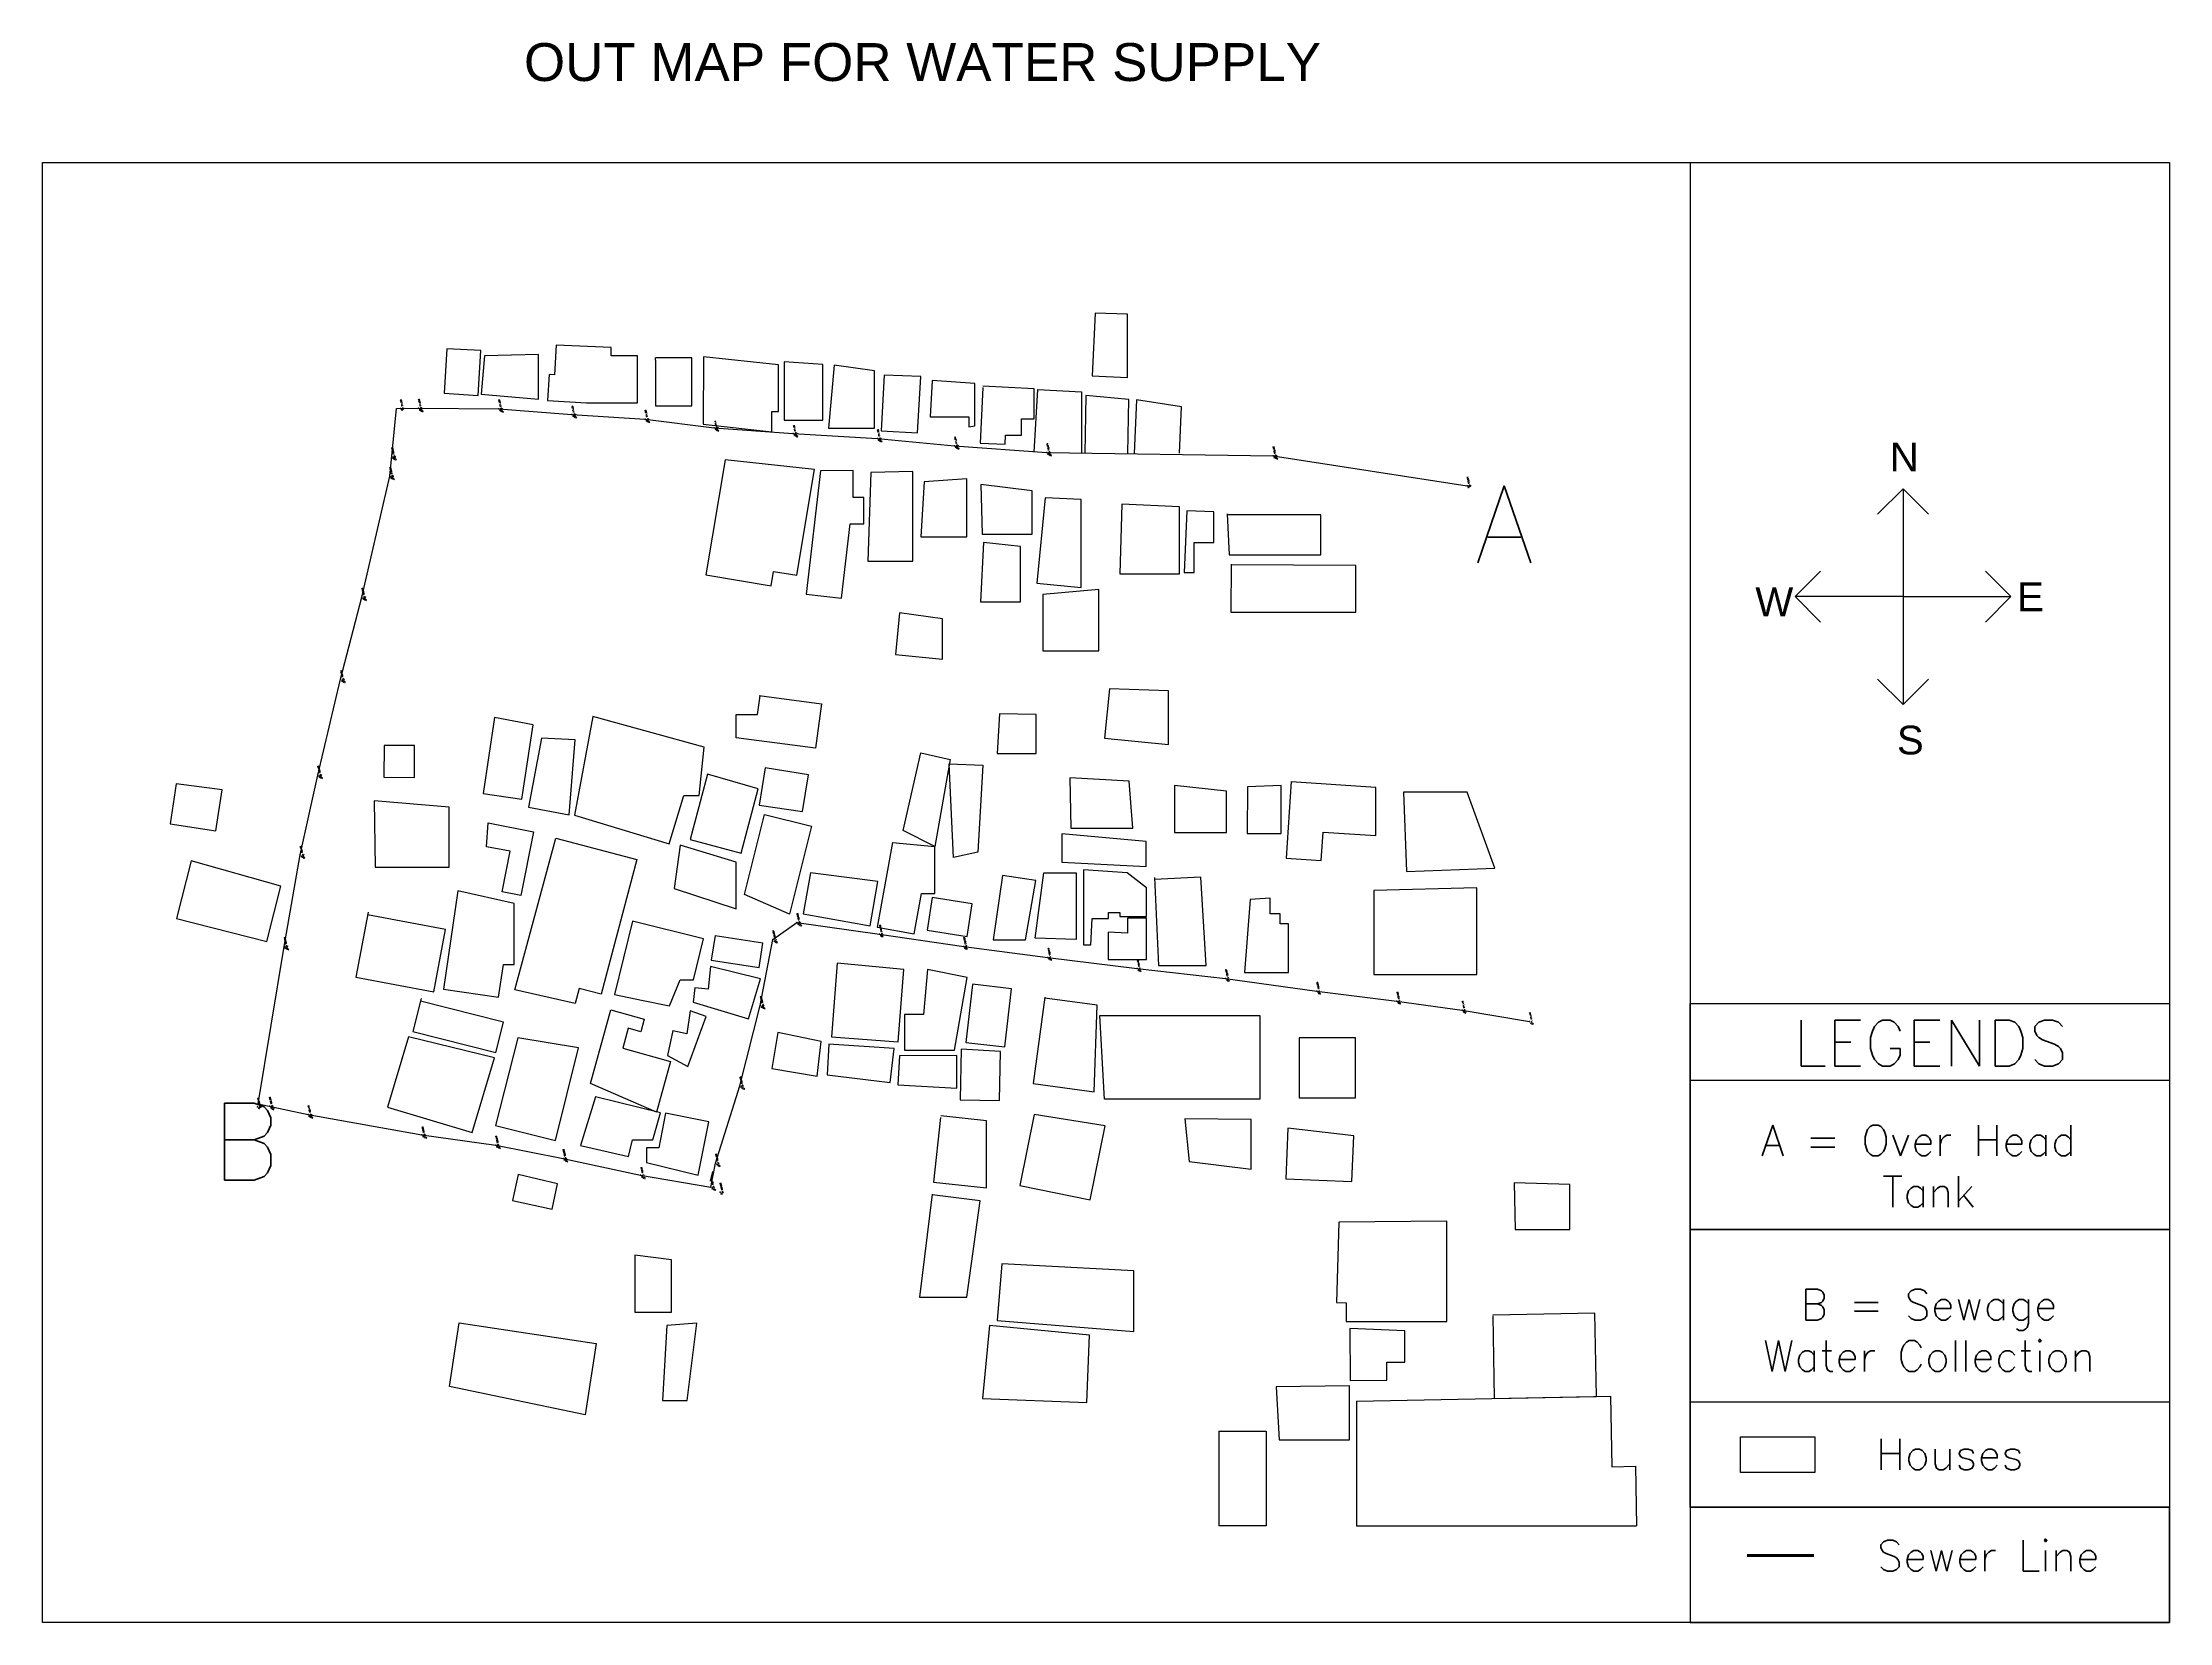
# Model space of a CAD drawing. Header units: millimetres. Extents: x 3197 to 59319, y 691 to 32741.
# Drawn here: x 18121 to 45771, y 12201 to 32741 of the extents above; entities that cross this region are included whole.
import ezdxf
from ezdxf.enums import TextEntityAlignment as Align

# ---------------------------------------------------------------- set-up
doc = ezdxf.new("R2010")
doc.units = ezdxf.units.MM
for name, color, linetype in [('Chainage_TXT', 7, 'Continuous'), ('Points', 7, 'Continuous'), ('Points-ELV', 6, 'Continuous'), ('Points-NUM', 4, 'Continuous'), ('Points-TXT', 3, 'Continuous')]:
    doc.layers.add(name, color=color, linetype=linetype)
doc.styles.add('romans', font='romans.shx')
doc.styles.get("Standard").update_dxf_attribs({"font": 'arial.ttf'})

# ---------------------------------------------------------------- blocks, each defined once
blk = doc.blocks.new('POINTS')
at = {"layer": 'Points'}
blk.add_line((0, 0), (0, 0), dxfattribs=at)
blk.add_point((0, 0), dxfattribs=at)
at = {"layer": 'Points-ELV', "style": 'romans'}
blk.add_attdef('ELEV', text='', height=1, rotation=45, dxfattribs=at).set_placement((0, 0), align=Align.BOTTOM_LEFT)
at = {"layer": 'Points-NUM', "style": 'romans'}
blk.add_attdef('PTNUM', text='', height=1, dxfattribs=at).set_placement((0, 0), align=Align.BOTTOM_RIGHT)
at = {"layer": 'Points-TXT', "style": 'romans'}
blk.add_attdef('DESC', text='', height=1, dxfattribs=at).set_placement((0, 0), align=Align.BOTTOM_RIGHT)

msp = doc.modelspace()

# ---------------------------------------------------------------- linework, layer by layer
at = {"color": 0}
for p, q in [((41976, 26610), (42307, 26941)), ((42307, 26941), (42307, 24135)), ((42638, 26610), (42307, 26941)), ((41235, 25868), (40904, 25538)), ((43379, 25868), (43710, 25538)), ((42307, 25538), (40904, 25538)), ((41235, 25207), (40904, 25538)), ((42307, 25538), (43710, 25538)), ((43379, 25207), (43710, 25538)), ((41976, 24465), (42307, 24135)), ((42638, 24465), (42307, 24135))]:
    msp.add_line(p, q, dxfattribs=at)
for p, q in [((39540, 13701), (39540, 12201)), ((45771, 12201), (45771, 13701)), ((39540, 12201), (45771, 12201))]:
    msp.add_line(p, q)
at = {"color": 143, "true_color": 0x7aafdf}
msp.add_line((40279, 13083), (41148, 13083), dxfattribs=at)
at = {"color": 177, "true_color": 0x293189}
for p, q in [((40279, 13073), (41148, 13073)), ((40279, 13063), (41148, 13063))]:
    msp.add_line(p, q, dxfattribs=at)
at = {"color": 143, "true_color": 0x7aafdf}
for points in [[(20922, 18944), (21260, 20991), (21470, 22180), (21699, 23218), (21995, 24463), (22272, 25532), (22635, 27104), (22724, 27985)], [(22724, 27985), (23009, 27986), (24051, 27979), (25002, 27905), (25953, 27846), (26852, 27733), (27880, 27659), (28974, 27594), (29977, 27500), (31177, 27411), (34119, 27370), (36639, 26980)], [(20922, 18944), (21572, 18803), (23052, 18541), (24012, 18408), (24887, 18234), (25895, 18015), (26810, 17862), (26869, 18173), (27187, 19177), (27452, 20224), (27615, 21080), (27928, 21301), (29002, 21151), (30096, 20990), (31190, 20848), (32352, 20701), (33501, 20573), (34687, 20407), (35728, 20279), (36576, 20162), (37452, 20014)]]:
    msp.add_lwpolyline(points, dxfattribs=at)
at = {"layer": 'Chainage_TXT'}
for p, q in [((39540, 31182), (39540, 12201)), ((31805, 29222), (31768, 28407)), ((32225, 29212), (31805, 29222)), ((32225, 28386), (32225, 29212)), ((23378, 28758), (23340, 28182)), ((23820, 28738), (23378, 28758)), ((24799, 28806), (24774, 28421)), ((25513, 28778), (24799, 28806)), ((25513, 28668), (25513, 28778)), ((23782, 28153), (23820, 28738)), ((23867, 28670), (23823, 28172)), ((24568, 28685), (23867, 28670)), ((24568, 28105), (24568, 28685)), ((25853, 28668), (25513, 28668)), ((25853, 28056), (25853, 28668)), ((26561, 28642), (26089, 28642)), ((26089, 28614), (26089, 28642)), ((26089, 28614), (26089, 28020)), ((26561, 28020), (26561, 28642)), ((26713, 28655), (26708, 27781)), ((27687, 28551), (26713, 28655)), ((27687, 27943), (27687, 28551)), ((27763, 28590), (27763, 27833)), ((28263, 28554), (27763, 28590)), ((28263, 27833), (28263, 28554)), ((28410, 28548), (28337, 27730)), ((28936, 28475), (28410, 28548)), ((24705, 28426), (24683, 28088)), ((24774, 28421), (24705, 28426)), ((28936, 27730), (28936, 28475)), ((29063, 28417), (29022, 27693)), ((29538, 28398), (29063, 28417)), ((29497, 27666), (29538, 28398)), ((29684, 28348), (29661, 27877)), ((30240, 28310), (29684, 28348)), ((30240, 27759), (30240, 28310)), ((30343, 28258), (30309, 27535)), ((31011, 28241), (30344, 28273)), ((31011, 27851), (31011, 28241)), ((31012, 27416), (31058, 28231)), ((31058, 28231), (31627, 28199)), ((31768, 28407), (32225, 28386)), ((23340, 28182), (23782, 28153)), ((23823, 28172), (24568, 28105)), ((24683, 28088), (25192, 28056)), ((25192, 28056), (25649, 28056)), ((25649, 28056), (25853, 28056)), ((26089, 28020), (26561, 28020)), ((27600, 27682), (27600, 27943)), ((27600, 27943), (27687, 27943)), ((31627, 28199), (31627, 27399)), ((31685, 28151), (31670, 27398)), ((32244, 28100), (31685, 28151)), ((32231, 27397), (32244, 28100)), ((32343, 28098), (32311, 27398)), ((32928, 28007), (32343, 28098)), ((32901, 27402), (32928, 28007)), ((26708, 27781), (27600, 27682)), ((27763, 27833), (28263, 27833)), ((28337, 27730), (28936, 27730)), ((29022, 27693), (29497, 27666)), ((29661, 27877), (30162, 27877)), ((30162, 27877), (30162, 27744)), ((30162, 27744), (30240, 27759)), ((30847, 27638), (30847, 27851)), ((30847, 27851), (31011, 27851)), ((30309, 27535), (30633, 27519)), ((30633, 27519), (30638, 27638)), ((30638, 27638), (30847, 27638)), ((26996, 27314), (26745, 25821)), ((28158, 27191), (26996, 27314)), ((27927, 25815), (28158, 27191)), ((28236, 27174), (28047, 25571)), ((28658, 27178), (28236, 27174)), ((28658, 26828), (28658, 27178)), ((28887, 27151), (28848, 26000)), ((29435, 27166), (28887, 27151)), ((29435, 26000), (29435, 27166)), ((28796, 26828), (28658, 26828)), ((28796, 26486), (28796, 26828)), ((29582, 27029), (29538, 26317)), ((30137, 27067), (29582, 27029)), ((30137, 26317), (30137, 27067)), ((30320, 26995), (30336, 26351)), ((30984, 26912), (30320, 26995)), ((30984, 26351), (30984, 26912)), ((31155, 26821), (31048, 25711)), ((31623, 26801), (31155, 26821)), ((31623, 25656), (31623, 26801)), ((32150, 26741), (32125, 25835)), ((32902, 26704), (32150, 26741)), ((32902, 25835), (32902, 26704)), ((32996, 26655), (32961, 25853)), ((33347, 26640), (32996, 26655)), ((33347, 26243), (33347, 26640)), ((33520, 26614), (33545, 26083)), ((34739, 26602), (33521, 26602)), ((34739, 26083), (34739, 26602)), ((28507, 25517), (28622, 26486)), ((28622, 26486), (28796, 26486)), ((29538, 26317), (30137, 26317)), ((30336, 26351), (30984, 26351)), ((28848, 26000), (29435, 26000)), ((30355, 26240), (30316, 25470)), ((30834, 26189), (30355, 26240)), ((30834, 25470), (30834, 26189)), ((33094, 25853), (33094, 26243)), ((33094, 26243), (33347, 26243)), ((33545, 26083), (34739, 26083)), ((26745, 25821), (27592, 25679)), ((27592, 25679), (27623, 25866)), ((27623, 25866), (27927, 25815)), ((32125, 25835), (32902, 25835)), ((32961, 25853), (33094, 25853)), ((33572, 25961), (33568, 25337)), ((35192, 25942), (33572, 25952)), ((35192, 25337), (35192, 25942)), ((28047, 25571), (28507, 25517)), ((30316, 25470), (30834, 25470)), ((31048, 25711), (31623, 25656)), ((31853, 25629), (31125, 25565)), ((31125, 25565), (31125, 24833)), ((31853, 24833), (31853, 25629)), ((29260, 25325), (29208, 24785)), ((29822, 25249), (29260, 25325)), ((29822, 24726), (29822, 25249)), ((33568, 25337), (35192, 25337)), ((29208, 24785), (29822, 24726)), ((31125, 24833), (31853, 24833)), ((31990, 24339), (31925, 23698)), ((32760, 24313), (31990, 24339)), ((27417, 24007), (27449, 24250)), ((27439, 24252), (28247, 24145)), ((28247, 24145), (28171, 23567)), ((32760, 23614), (32760, 24313)), ((23998, 23965), (23850, 22979)), ((24498, 23871), (23998, 23965)), ((24353, 22903), (24498, 23871)), ((25275, 23979), (25038, 22698)), ((26720, 23580), (25275, 23979)), ((27136, 23703), (27136, 24007)), ((27136, 24007), (27417, 24007)), ((30562, 24013), (30532, 23499)), ((31038, 24004), (30562, 24013)), ((31038, 23499), (31038, 24004)), ((22562, 23602), (22559, 23190)), ((22956, 23602), (22562, 23602)), ((22956, 23187), (22956, 23602)), ((24609, 23698), (24436, 22802)), ((25043, 23674), (24609, 23698)), ((24967, 22700), (25043, 23674)), ((26656, 22950), (26720, 23580)), ((28171, 23567), (27136, 23703)), ((29309, 22499), (29538, 23505)), ((29538, 23505), (29919, 23419)), ((31925, 23698), (32760, 23614)), ((26764, 23230), (26539, 22378)), ((27426, 23041), (26764, 23230)), ((27514, 23314), (27436, 22828)), ((28079, 23222), (27514, 23314)), ((29919, 23419), (29719, 22287)), ((29909, 23366), (30346, 23346)), ((29963, 22145), (29909, 23366)), ((30346, 23346), (30278, 22214)), ((30532, 23499), (31038, 23499)), ((19859, 23103), (19778, 22583)), ((20454, 23025), (19859, 23103)), ((20372, 22491), (20454, 23025)), ((22559, 23190), (22956, 23187)), ((23850, 22979), (24353, 22903)), ((26266, 22323), (26457, 22950)), ((26457, 22950), (26656, 22950)), ((27204, 22202), (27426, 23041)), ((28001, 22742), (28079, 23222)), ((31476, 23181), (31487, 22529)), ((32246, 23140), (31476, 23181)), ((32295, 22529), (32246, 23140)), ((32837, 23081), (32837, 22470)), ((33514, 23010), (32837, 23081)), ((33514, 22470), (33514, 23010)), ((33787, 23064), (33781, 22458)), ((34221, 23081), (33787, 23064)), ((34221, 22458), (34221, 23081)), ((34355, 23134), (34290, 22138)), ((35453, 23058), (34354, 23129)), ((35453, 22431), (35453, 23058)), ((35813, 22995), (35854, 21962)), ((36642, 22995), (35813, 22995)), ((37000, 22007), (36642, 22995)), ((22432, 22881), (22446, 22022)), ((23406, 22802), (22432, 22881)), ((23406, 22022), (23406, 22802)), ((24436, 22802), (24967, 22700)), ((25038, 22698), (26266, 22323)), ((27248, 21666), (27508, 22707)), ((27436, 22828), (28001, 22742)), ((27508, 22707), (28119, 22554)), ((19778, 22583), (20372, 22491)), ((23894, 22286), (23914, 22595)), ((23914, 22595), (24502, 22480)), ((24502, 22480), (24340, 21651)), ((24532, 21434), (24792, 22398)), ((24792, 22398), (25847, 22119)), ((28119, 22554), (27833, 21410)), ((29719, 22287), (29309, 22499)), ((31370, 22452), (31370, 22085)), ((32467, 22354), (31370, 22452)), ((31487, 22529), (32295, 22529)), ((32837, 22470), (33514, 22470)), ((33781, 22458), (34221, 22458)), ((34745, 22108), (34769, 22475)), ((34769, 22475), (35453, 22431)), ((24201, 22227), (23894, 22286)), ((24097, 21698), (24201, 22227)), ((26412, 22305), (26333, 21745)), ((27138, 22084), (26412, 22305)), ((26539, 22378), (27204, 22202)), ((29170, 22343), (28973, 21241)), ((29170, 22343), (29719, 22287)), ((29719, 21680), (29719, 22287)), ((30278, 22214), (29963, 22145)), ((32467, 22028), (32467, 22354)), ((34290, 22138), (34745, 22108)), ((20052, 22102), (19861, 21354)), ((21220, 21772), (20052, 22102)), ((22446, 22022), (23406, 22022)), ((25847, 22119), (25384, 20368)), ((27138, 21477), (27138, 22084)), ((28106, 21946), (28010, 21414)), ((28981, 21836), (28106, 21946)), ((30601, 21912), (30480, 21076)), ((31035, 21848), (30600, 21910)), ((30898, 21076), (31035, 21848)), ((31027, 21099), (31136, 21946)), ((31136, 21946), (31557, 21946)), ((31370, 22085), (32467, 22028)), ((31557, 21946), (31557, 21078)), ((32220, 21948), (31654, 21984)), ((31654, 21984), (31654, 21009)), ((32474, 21753), (32220, 21948)), ((33177, 21889), (32577, 21862)), ((32577, 21884), (32627, 20740)), ((33248, 20740), (33177, 21889)), ((35854, 21962), (37000, 22007)), ((21037, 21054), (21220, 21772)), ((23520, 21714), (23334, 20433)), ((24251, 21550), (23520, 21714)), ((24340, 21651), (24097, 21698)), ((26333, 21745), (27138, 21477)), ((27833, 21410), (27248, 21666)), ((28878, 21258), (28981, 21836)), ((29452, 21155), (29546, 21680)), ((29546, 21680), (29719, 21680)), ((29687, 21624), (29621, 21201)), ((30207, 21544), (29687, 21624)), ((32474, 21380), (32474, 21753)), ((33820, 21602), (33745, 20653)), ((34078, 21617), (33820, 21602)), ((34078, 21415), (34078, 21617)), ((36766, 21750), (35429, 21717)), ((35429, 21717), (35429, 20623)), ((36766, 20623), (36766, 21750)), ((19861, 21354), (21037, 21054)), ((22352, 21434), (22193, 20591)), ((23361, 21210), (22346, 21402)), ((24251, 20756), (24251, 21550)), ((24260, 20425), (24532, 21434)), ((25791, 21317), (25558, 20367)), ((26715, 21090), (25791, 21317)), ((28010, 21414), (28878, 21258)), ((30141, 21120), (30207, 21544)), ((31749, 21009), (31768, 21354)), ((31768, 21354), (31979, 21354)), ((31979, 21354), (31979, 21432)), ((31979, 21432), (32126, 21432)), ((32126, 21432), (32126, 21380)), ((32126, 21380), (32474, 21380)), ((32474, 21356), (32227, 21356)), ((32227, 21356), (32227, 21163)), ((32474, 20820), (32474, 21356)), ((34209, 21415), (34078, 21415)), ((34209, 21284), (34209, 21415)), ((23208, 20399), (23361, 21210)), ((26584, 20556), (26715, 21090)), ((26864, 21131), (26815, 20811)), ((27486, 21033), (26863, 21128)), ((27437, 20716), (27486, 21033)), ((28973, 21241), (29452, 21155)), ((29621, 21201), (30141, 21120)), ((30480, 21076), (30898, 21076)), ((31557, 21078), (31027, 21099)), ((31973, 21176), (31976, 20820)), ((32227, 21163), (31973, 21176)), ((34320, 21284), (34209, 21284)), ((34320, 20653), (34320, 21284)), ((24050, 20329), (24112, 20756)), ((24112, 20756), (24251, 20756)), ((26815, 20811), (27437, 20716)), ((28452, 20774), (28377, 19816)), ((29318, 20688), (28452, 20774)), ((31654, 21009), (31749, 21009)), ((31976, 20820), (32474, 20820)), ((32627, 20740), (33248, 20740)), ((22193, 20591), (23208, 20399)), ((26270, 20219), (26411, 20556)), ((26411, 20556), (26584, 20556)), ((26806, 20728), (26774, 20433)), ((27455, 20567), (26806, 20728)), ((27297, 20047), (27455, 20567)), ((29245, 19748), (29318, 20688)), ((29627, 20688), (29573, 20105)), ((30142, 20587), (29627, 20688)), ((29977, 19641), (30142, 20587)), ((30210, 20494), (30125, 19741)), ((30717, 20440), (30210, 20498)), ((33745, 20653), (34320, 20653)), ((35429, 20623), (36766, 20623)), ((23041, 20312), (22933, 19882)), ((24112, 20007), (23032, 20278)), ((23334, 20433), (24050, 20329)), ((25046, 20247), (24260, 20425)), ((25098, 20444), (25046, 20247)), ((25384, 20368), (25098, 20444)), ((25558, 20367), (25928, 20285)), ((25928, 20285), (26270, 20219)), ((26599, 20452), (26578, 20264)), ((26578, 20264), (27297, 20047)), ((26774, 20433), (26599, 20452)), ((30632, 19683), (30717, 20440)), ((31151, 20332), (30999, 19208)), ((31831, 20227), (31149, 20319)), ((31794, 19101), (31831, 20227)), ((39540, 20250), (45771, 20250)), ((39540, 20250), (45771, 20250)), ((39540, 13701), (39540, 20250)), ((45771, 20250), (45771, 13701)), ((24013, 19612), (24112, 20007)), ((25244, 19207), (25510, 20164)), ((25510, 20164), (25942, 20044)), ((25735, 19926), (25663, 19666)), ((25897, 19881), (25735, 19926)), ((25942, 20044), (25897, 19881)), ((26539, 20154), (26495, 19853)), ((26509, 19428), (26746, 20079)), ((26746, 20079), (26539, 20154)), ((29573, 20105), (29327, 20105)), ((29327, 20105), (29327, 19641)), ((31865, 20094), (33944, 20094)), ((31927, 19006), (31865, 20094)), ((33944, 20094), (33944, 19006)), ((22878, 19814), (22606, 18899)), ((23995, 19542), (22878, 19814)), ((22933, 19882), (24013, 19612)), ((24298, 19801), (24011, 18662)), ((25090, 19671), (24298, 19801)), ((24787, 18466), (25090, 19671)), ((25663, 19666), (26286, 19493)), ((26316, 19899), (26247, 19571)), ((26495, 19853), (26314, 19891)), ((27679, 19869), (27600, 19405)), ((28243, 19755), (27679, 19869)), ((28189, 19305), (28243, 19755)), ((28344, 19718), (28323, 19320)), ((29193, 19663), (28344, 19718)), ((28377, 19816), (29245, 19748)), ((29140, 19223), (29193, 19663)), ((29327, 19641), (29977, 19641)), ((30062, 19654), (30049, 18997)), ((30575, 19626), (30062, 19654)), ((30125, 19741), (30632, 19683)), ((34455, 19803), (34455, 19022)), ((35188, 19803), (34455, 19803)), ((35188, 19022), (35188, 19803)), ((23706, 18571), (23995, 19542)), ((26286, 19493), (26104, 18837)), ((26247, 19571), (26509, 19428)), ((27600, 19405), (28189, 19305)), ((29260, 19568), (29238, 19192)), ((30008, 19572), (29260, 19568)), ((30008, 19148), (30008, 19572)), ((30562, 18987), (30575, 19626)), ((26104, 18837), (25244, 19207)), ((28323, 19320), (29140, 19223)), ((29238, 19192), (30008, 19148)), ((30999, 19208), (31794, 19101)), ((39540, 19250), (45771, 19250)), ((39540, 19250), (45771, 19250)), ((22606, 18899), (23706, 18571)), ((25308, 19035), (25115, 18402)), ((26154, 18825), (25308, 19035)), ((26056, 18477), (26154, 18825)), ((26104, 18837), (26104, 18837)), ((26221, 18822), (26131, 18370)), ((26781, 18710), (26221, 18822)), ((30049, 18997), (30562, 18987)), ((31014, 18807), (30826, 17883)), ((31934, 18656), (31014, 18807)), ((33944, 19006), (31927, 19006)), ((34455, 19022), (35188, 19022)), ((24011, 18662), (24787, 18466)), ((26642, 18016), (26781, 18710)), ((29794, 18764), (29703, 17926)), ((30392, 18724), (29797, 18788)), ((30392, 17851), (30392, 18724)), ((31738, 17697), (31934, 18656)), ((32969, 18747), (33028, 18193)), ((33833, 18740), (32969, 18747)), ((33833, 18094), (33833, 18740)), ((34308, 18628), (34282, 17969)), ((35167, 18529), (34308, 18628)), ((35143, 17934), (35167, 18529)), ((25115, 18402), (25736, 18257)), ((25736, 18257), (25788, 18477)), ((25788, 18477), (26056, 18477)), ((26131, 18370), (25972, 18370)), ((25972, 18370), (25972, 18179)), ((24303, 18023), (24230, 17688)), ((24817, 17902), (24303, 18023)), ((25972, 18179), (26642, 18016)), ((33028, 18193), (33833, 18094)), ((24746, 17576), (24817, 17902)), ((29686, 17769), (29521, 16431)), ((30310, 17683), (29685, 17760)), ((29703, 17926), (30392, 17851)), ((30826, 17883), (31738, 17697)), ((34282, 17969), (35143, 17934)), ((37251, 17916), (37265, 17309)), ((37977, 17896), (37251, 17916)), ((37977, 17309), (37977, 17896)), ((24230, 17688), (24746, 17576)), ((30138, 16431), (30310, 17683)), ((34974, 17404), (34941, 16360)), ((36375, 17416), (34974, 17404)), ((36375, 16114), (36375, 17416)), ((37265, 17309), (37977, 17309)), ((45771, 17308), (39540, 17308)), ((39540, 17308), (45771, 17308)), ((25820, 16976), (25820, 16233)), ((26296, 16915), (25820, 16976)), ((26296, 16233), (26296, 16915)), ((30593, 16865), (30532, 16128)), ((32309, 16774), (30593, 16865)), ((32309, 15982), (32309, 16774)), ((29521, 16431), (30138, 16431)), ((34941, 16360), (35069, 16356)), ((35069, 16356), (35069, 16114)), ((23411, 15267), (23537, 16096)), ((23537, 16096), (25316, 15826)), ((25820, 16233), (26296, 16233)), ((26235, 16062), (26180, 15087)), ((26625, 16092), (26235, 16062)), ((26503, 15087), (26625, 16092)), ((30433, 16060), (30341, 15113)), ((31730, 15938), (30433, 16060)), ((30532, 16128), (32309, 15982)), ((35069, 16114), (36375, 16114)), ((38301, 16222), (36973, 16196)), ((36973, 16189), (36994, 15114)), ((38322, 15140), (38301, 16222)), ((25316, 15826), (25176, 14901)), ((31696, 15059), (31730, 15938)), ((35116, 16021), (35120, 15348)), ((35832, 15992), (35116, 16021)), ((35832, 15585), (35832, 15992)), ((35595, 15351), (35595, 15585)), ((35595, 15585), (35832, 15585)), ((25176, 14901), (23411, 15267)), ((35112, 15278), (34158, 15265)), ((34158, 15265), (34197, 14576)), ((35112, 14576), (35112, 15278)), ((35120, 15348), (35595, 15351)), ((26180, 15087), (26503, 15087)), ((30341, 15113), (31696, 15059)), ((35204, 15079), (38505, 15144)), ((35204, 15079), (35204, 13459)), ((36994, 15114), (38322, 15140)), ((38505, 15144), (38523, 14226)), ((39540, 15068), (45771, 15068)), ((39540, 15068), (45771, 15068)), ((33411, 14690), (33411, 13459)), ((33411, 14690), (34029, 14690)), ((34029, 14690), (34029, 13459)), ((34197, 14576), (35112, 14576)), ((38523, 14226), (38829, 14232)), ((38829, 14232), (38844, 13459)), ((39540, 13701), (45771, 13701)), ((45771, 13701), (39540, 13701)), ((34029, 13459), (33411, 13459)), ((35204, 13459), (38844, 13459))]:
    msp.add_line(p, q, dxfattribs=at)
at = {"layer": 'Chainage_TXT', "color": 177, "true_color": 0x293189}
msp.add_line((26829, 18063), (26799, 17937), dxfattribs=at)
at = {"layer": 'Chainage_TXT', "color": 0}
msp.add_lwpolyline([(18121, 31182), (45771, 31182), (45771, 12201), (18121, 12201)], close=True, dxfattribs=at)
at = {"layer": 'Chainage_TXT'}
msp.add_lwpolyline([(40196, 14613), (41162, 14613), (41162, 14151), (40196, 14151)], close=True, dxfattribs=at)

# ---------------------------------------------------------------- block references
at = {"layer": 'Points', "linetype": 'Continuous'}
ref = msp.add_blockref('POINTS', (22773, 27985, -14), dxfattribs=dict(at, xscale=-68.83159298740166, yscale=68.83159298740163, zscale=68.83159298740163, rotation=329.0980723058464))
ref.add_attrib('PTNUM', '57', dxfattribs={"layer": 'Points-NUM', "height": 17.2, "rotation": 149.0981, "style": 'romans'}).set_placement((22804, 28005, -14), align=Align.BOTTOM_RIGHT)
ref.add_attrib('DESC', 'I4', dxfattribs={"layer": 'Points-TXT', "height": 17.2, "rotation": 149.0981, "style": 'romans'}).set_placement((22791, 27983, -14), align=Align.BOTTOM_RIGHT)
ref.add_attrib('ELEV', '771.251', dxfattribs={"layer": 'Points-ELV', "height": 17.2, "rotation": 104.0981, "style": 'romans'}).set_placement((22814, 28014, -14), align=Align.BOTTOM_LEFT)
ref = msp.add_blockref('POINTS', (23009, 27986, -17), dxfattribs=dict(at, xscale=-68.83159298740166, yscale=68.83159298740163, zscale=68.83159298740163, rotation=329.0980723058464))
ref.add_attrib('PTNUM', '58', dxfattribs={"layer": 'Points-NUM', "height": 17.2, "rotation": 149.0981, "style": 'romans'}).set_placement((23040, 28005, -17), align=Align.BOTTOM_RIGHT)
ref.add_attrib('DESC', 'LS30', dxfattribs={"layer": 'Points-TXT', "height": 17.2, "rotation": 149.0981, "style": 'romans'}).set_placement((23027, 27983, -17), align=Align.BOTTOM_RIGHT)
ref.add_attrib('ELEV', '771.203', dxfattribs={"layer": 'Points-ELV', "height": 17.2, "rotation": 104.0981, "style": 'romans'}).set_placement((23050, 28015, -17), align=Align.BOTTOM_LEFT)
ref = msp.add_blockref('POINTS', (24051, 27979, -10), dxfattribs=dict(at, xscale=-68.83159298740166, yscale=68.83159298740163, zscale=68.83159298740163, rotation=329.0980723058464))
ref.add_attrib('PTNUM', '59', dxfattribs={"layer": 'Points-NUM', "height": 17.2, "rotation": 149.0981, "style": 'romans'}).set_placement((24082, 27999, -10), align=Align.BOTTOM_RIGHT)
ref.add_attrib('DESC', 'LS31', dxfattribs={"layer": 'Points-TXT', "height": 17.2, "rotation": 149.0981, "style": 'romans'}).set_placement((24069, 27977, -10), align=Align.BOTTOM_RIGHT)
ref.add_attrib('ELEV', '771.309', dxfattribs={"layer": 'Points-ELV', "height": 17.2, "rotation": 104.0981, "style": 'romans'}).set_placement((24092, 28009, -10), align=Align.BOTTOM_LEFT)
ref = msp.add_blockref('POINTS', (25002, 27905, -6), dxfattribs=dict(at, xscale=-68.83159298740166, yscale=68.83159298740163, zscale=68.83159298740163, rotation=329.0980723058464))
ref.add_attrib('PTNUM', '60', dxfattribs={"layer": 'Points-NUM', "height": 17.2, "rotation": 149.0981, "style": 'romans'}).set_placement((25034, 27924, -6), align=Align.BOTTOM_RIGHT)
ref.add_attrib('DESC', 'LS32', dxfattribs={"layer": 'Points-TXT', "height": 17.2, "rotation": 149.0981, "style": 'romans'}).set_placement((25021, 27902, -6), align=Align.BOTTOM_RIGHT)
ref.add_attrib('ELEV', '771.361', dxfattribs={"layer": 'Points-ELV', "height": 17.2, "rotation": 104.0981, "style": 'romans'}).set_placement((25043, 27934, -6), align=Align.BOTTOM_LEFT)
ref = msp.add_blockref('POINTS', (25953, 27846, -4), dxfattribs=dict(at, xscale=-68.83159298740166, yscale=68.83159298740163, zscale=68.83159298740163, rotation=329.0980723058464))
ref.add_attrib('PTNUM', '61', dxfattribs={"layer": 'Points-NUM', "height": 17.2, "rotation": 149.0981, "style": 'romans'}).set_placement((25985, 27865, -4), align=Align.BOTTOM_RIGHT)
ref.add_attrib('DESC', 'LS33', dxfattribs={"layer": 'Points-TXT', "height": 17.2, "rotation": 149.0981, "style": 'romans'}).set_placement((25972, 27843, -4), align=Align.BOTTOM_RIGHT)
ref.add_attrib('ELEV', '771.396', dxfattribs={"layer": 'Points-ELV', "height": 17.2, "rotation": 104.0981, "style": 'romans'}).set_placement((25994, 27875, -4), align=Align.BOTTOM_LEFT)
ref = msp.add_blockref('POINTS', (26852, 27733, -3), dxfattribs=dict(at, xscale=-68.83159298740166, yscale=68.83159298740163, zscale=68.83159298740163, rotation=329.0980723058464))
ref.add_attrib('PTNUM', '62', dxfattribs={"layer": 'Points-NUM', "height": 17.2, "rotation": 149.0981, "style": 'romans'}).set_placement((26884, 27753, -3), align=Align.BOTTOM_RIGHT)
ref.add_attrib('DESC', 'LS34', dxfattribs={"layer": 'Points-TXT', "height": 17.2, "rotation": 149.0981, "style": 'romans'}).set_placement((26870, 27731, -3), align=Align.BOTTOM_RIGHT)
ref.add_attrib('ELEV', '771.4', dxfattribs={"layer": 'Points-ELV', "height": 17.2, "rotation": 104.0981, "style": 'romans'}).set_placement((26893, 27762, -3), align=Align.BOTTOM_LEFT)
ref = msp.add_blockref('POINTS', (27880, 27659, 9), dxfattribs=dict(at, xscale=-68.83159298740166, yscale=68.83159298740163, zscale=68.83159298740163, rotation=329.0980723058464))
ref.add_attrib('PTNUM', '63', dxfattribs={"layer": 'Points-NUM', "height": 17.2, "rotation": 149.0981, "style": 'romans'}).set_placement((27911, 27679, 9), align=Align.BOTTOM_RIGHT)
ref.add_attrib('DESC', 'LS35', dxfattribs={"layer": 'Points-TXT', "height": 17.2, "rotation": 149.0981, "style": 'romans'}).set_placement((27898, 27656, 9), align=Align.BOTTOM_RIGHT)
ref.add_attrib('ELEV', '771.58', dxfattribs={"layer": 'Points-ELV', "height": 17.2, "rotation": 104.0981, "style": 'romans'}).set_placement((27921, 27688, 9), align=Align.BOTTOM_LEFT)
ref = msp.add_blockref('POINTS', (28974, 27594, 20), dxfattribs=dict(at, xscale=-68.83159298740166, yscale=68.83159298740163, zscale=68.83159298740163, rotation=329.0980723058464))
ref.add_attrib('PTNUM', '64', dxfattribs={"layer": 'Points-NUM', "height": 17.2, "rotation": 149.0981, "style": 'romans'}).set_placement((29005, 27613, 20), align=Align.BOTTOM_RIGHT)
ref.add_attrib('DESC', 'LS36', dxfattribs={"layer": 'Points-TXT', "height": 17.2, "rotation": 149.0981, "style": 'romans'}).set_placement((28992, 27591, 20), align=Align.BOTTOM_RIGHT)
ref.add_attrib('ELEV', '771.735', dxfattribs={"layer": 'Points-ELV', "height": 17.2, "rotation": 104.0981, "style": 'romans'}).set_placement((29015, 27623, 20), align=Align.BOTTOM_LEFT)
ref = msp.add_blockref('POINTS', (22660, 27359, -39), dxfattribs=dict(at, xscale=-68.83159298740166, yscale=68.83159298740163, zscale=68.83159298740163, rotation=329.0980723058464))
ref.add_attrib('PTNUM', '56', dxfattribs={"layer": 'Points-NUM', "height": 17.2, "rotation": 149.0981, "style": 'romans'}).set_placement((22692, 27378, -39), align=Align.BOTTOM_RIGHT)
ref.add_attrib('DESC', 'LS29', dxfattribs={"layer": 'Points-TXT', "height": 17.2, "rotation": 149.0981, "style": 'romans'}).set_placement((22679, 27356, -39), align=Align.BOTTOM_RIGHT)
ref.add_attrib('ELEV', '770.885', dxfattribs={"layer": 'Points-ELV', "height": 17.2, "rotation": 104.0981, "style": 'romans'}).set_placement((22701, 27388, -39), align=Align.BOTTOM_LEFT)
ref = msp.add_blockref('POINTS', (29977, 27500, 32), dxfattribs=dict(at, xscale=-68.83159298740166, yscale=68.83159298740163, zscale=68.83159298740163, rotation=329.0980723058464))
ref.add_attrib('PTNUM', '65', dxfattribs={"layer": 'Points-NUM', "height": 17.2, "rotation": 149.0981, "style": 'romans'}).set_placement((30008, 27520, 32), align=Align.BOTTOM_RIGHT)
ref.add_attrib('DESC', 'LS37', dxfattribs={"layer": 'Points-TXT', "height": 17.2, "rotation": 149.0981, "style": 'romans'}).set_placement((29995, 27497, 32), align=Align.BOTTOM_RIGHT)
ref.add_attrib('ELEV', '771.914', dxfattribs={"layer": 'Points-ELV', "height": 17.2, "rotation": 104.0981, "style": 'romans'}).set_placement((30018, 27529, 32), align=Align.BOTTOM_LEFT)
ref = msp.add_blockref('POINTS', (31177, 27411, 57), dxfattribs=dict(at, xscale=-68.83159298740166, yscale=68.83159298740163, zscale=68.83159298740163, rotation=329.0980723058464))
ref.add_attrib('PTNUM', '66', dxfattribs={"layer": 'Points-NUM', "height": 17.2, "rotation": 149.0981, "style": 'romans'}).set_placement((31208, 27431, 57), align=Align.BOTTOM_RIGHT)
ref.add_attrib('DESC', 'LS38', dxfattribs={"layer": 'Points-TXT', "height": 17.2, "rotation": 149.0981, "style": 'romans'}).set_placement((31195, 27409, 57), align=Align.BOTTOM_RIGHT)
ref.add_attrib('ELEV', '772.276', dxfattribs={"layer": 'Points-ELV', "height": 17.2, "rotation": 104.0981, "style": 'romans'}).set_placement((31218, 27440, 57), align=Align.BOTTOM_LEFT)
ref = msp.add_blockref('POINTS', (34117, 27370, 114), dxfattribs=dict(at, xscale=-68.83159298740166, yscale=68.83159298740163, zscale=68.83159298740163, rotation=329.0980723058464))
ref.add_attrib('PTNUM', '0', dxfattribs={"layer": 'Points-NUM', "height": 17.2, "rotation": 149.0981, "style": 'romans'}).set_placement((34148, 27390, 114), align=Align.BOTTOM_RIGHT)
ref.add_attrib('DESC', 'BS5', dxfattribs={"layer": 'Points-TXT', "height": 17.2, "rotation": 149.0981, "style": 'romans'}).set_placement((34135, 27368, 114), align=Align.BOTTOM_RIGHT)
ref.add_attrib('ELEV', '773.112', dxfattribs={"layer": 'Points-ELV', "height": 17.2, "rotation": 104.0981, "style": 'romans'}).set_placement((34158, 27399, 114), align=Align.BOTTOM_LEFT)
ref = msp.add_blockref('POINTS', (34119, 27370, 114), dxfattribs=dict(at, xscale=-68.83159298740166, yscale=68.83159298740163, zscale=68.83159298740163, rotation=329.0980723058464))
ref.add_attrib('PTNUM', '67', dxfattribs={"layer": 'Points-NUM', "height": 17.2, "rotation": 149.0981, "style": 'romans'}).set_placement((34150, 27390, 114), align=Align.BOTTOM_RIGHT)
ref.add_attrib('DESC', 'LS39', dxfattribs={"layer": 'Points-TXT', "height": 17.2, "rotation": 149.0981, "style": 'romans'}).set_placement((34137, 27367, 114), align=Align.BOTTOM_RIGHT)
ref.add_attrib('ELEV', '773.109', dxfattribs={"layer": 'Points-ELV', "height": 17.2, "rotation": 104.0981, "style": 'romans'}).set_placement((34160, 27399, 114), align=Align.BOTTOM_LEFT)
ref = msp.add_blockref('POINTS', (22635, 27104, -41), dxfattribs=dict(at, xscale=-68.83159298740166, yscale=68.83159298740163, zscale=68.83159298740163, rotation=329.0980723058464))
ref.add_attrib('PTNUM', '55', dxfattribs={"layer": 'Points-NUM', "height": 17.2, "rotation": 149.0981, "style": 'romans'}).set_placement((22666, 27124, -41), align=Align.BOTTOM_RIGHT)
ref.add_attrib('DESC', 'LS28', dxfattribs={"layer": 'Points-TXT', "height": 17.2, "rotation": 149.0981, "style": 'romans'}).set_placement((22653, 27102, -41), align=Align.BOTTOM_RIGHT)
ref.add_attrib('ELEV', '770.857', dxfattribs={"layer": 'Points-ELV', "height": 17.2, "rotation": 104.0981, "style": 'romans'}).set_placement((22676, 27133, -41), align=Align.BOTTOM_LEFT)
ref = msp.add_blockref('POINTS', (36639, 26980, 122), dxfattribs=dict(at, xscale=-68.83159298740166, yscale=68.83159298740163, zscale=68.83159298740163, rotation=329.0980723058464))
ref.add_attrib('PTNUM', '0', dxfattribs={"layer": 'Points-NUM', "height": 17.2, "rotation": 149.0981, "style": 'romans'}).set_placement((36671, 27000, 122), align=Align.BOTTOM_RIGHT)
ref.add_attrib('DESC', 'I5', dxfattribs={"layer": 'Points-TXT', "height": 17.2, "rotation": 149.0981, "style": 'romans'}).set_placement((36658, 26978, 122), align=Align.BOTTOM_RIGHT)
ref.add_attrib('ELEV', '773.221', dxfattribs={"layer": 'Points-ELV', "height": 17.2, "rotation": 104.0981, "style": 'romans'}).set_placement((36680, 27009, 122), align=Align.BOTTOM_LEFT)
ref = msp.add_blockref('POINTS', (36639, 26980, 122), dxfattribs=dict(at, xscale=-68.83159298740166, yscale=68.83159298740163, zscale=68.83159298740163, rotation=329.0980723058464))
ref.add_attrib('PTNUM', '68', dxfattribs={"layer": 'Points-NUM', "height": 17.2, "rotation": 149.0981, "style": 'romans'}).set_placement((36671, 27000, 122), align=Align.BOTTOM_RIGHT)
ref.add_attrib('DESC', 'I5', dxfattribs={"layer": 'Points-TXT', "height": 17.2, "rotation": 149.0981, "style": 'romans'}).set_placement((36658, 26978, 122), align=Align.BOTTOM_RIGHT)
ref.add_attrib('ELEV', '773.221', dxfattribs={"layer": 'Points-ELV', "height": 17.2, "rotation": 104.0981, "style": 'romans'}).set_placement((36680, 27009, 122), align=Align.BOTTOM_LEFT)
ref = msp.add_blockref('POINTS', (22272, 25532, -104), dxfattribs=dict(at, xscale=-68.83159298740166, yscale=68.83159298740163, zscale=68.83159298740163, rotation=329.0980723058464))
ref.add_attrib('PTNUM', '54', dxfattribs={"layer": 'Points-NUM', "height": 17.2, "rotation": 149.0981, "style": 'romans'}).set_placement((22303, 25552, -104), align=Align.BOTTOM_RIGHT)
ref.add_attrib('DESC', 'LS27', dxfattribs={"layer": 'Points-TXT', "height": 17.2, "rotation": 149.0981, "style": 'romans'}).set_placement((22290, 25530, -104), align=Align.BOTTOM_RIGHT)
ref.add_attrib('ELEV', '769.936', dxfattribs={"layer": 'Points-ELV', "height": 17.2, "rotation": 104.0981, "style": 'romans'}).set_placement((22313, 25561, -104), align=Align.BOTTOM_LEFT)
ref = msp.add_blockref('POINTS', (21995, 24463, -124), dxfattribs=dict(at, xscale=-68.83159298740166, yscale=68.83159298740163, zscale=68.83159298740163, rotation=329.0980723058464))
ref.add_attrib('PTNUM', '53', dxfattribs={"layer": 'Points-NUM', "height": 17.2, "rotation": 149.0981, "style": 'romans'}).set_placement((22027, 24482, -124), align=Align.BOTTOM_RIGHT)
ref.add_attrib('DESC', 'LS26', dxfattribs={"layer": 'Points-TXT', "height": 17.2, "rotation": 149.0981, "style": 'romans'}).set_placement((22014, 24460, -124), align=Align.BOTTOM_RIGHT)
ref.add_attrib('ELEV', '769.654', dxfattribs={"layer": 'Points-ELV', "height": 17.2, "rotation": 104.0981, "style": 'romans'}).set_placement((22036, 24492, -124), align=Align.BOTTOM_LEFT)
ref = msp.add_blockref('POINTS', (21699, 23218, -139), dxfattribs=dict(at, xscale=-68.83159298740166, yscale=68.83159298740163, zscale=68.83159298740163, rotation=329.0980723058464))
ref.add_attrib('PTNUM', '52', dxfattribs={"layer": 'Points-NUM', "height": 17.2, "rotation": 149.0981, "style": 'romans'}).set_placement((21731, 23237, -139), align=Align.BOTTOM_RIGHT)
ref.add_attrib('DESC', 'LS25', dxfattribs={"layer": 'Points-TXT', "height": 17.2, "rotation": 149.0981, "style": 'romans'}).set_placement((21718, 23215, -139), align=Align.BOTTOM_RIGHT)
ref.add_attrib('ELEV', '769.428', dxfattribs={"layer": 'Points-ELV', "height": 17.2, "rotation": 104.0981, "style": 'romans'}).set_placement((21740, 23247, -139), align=Align.BOTTOM_LEFT)
ref = msp.add_blockref('POINTS', (21470, 22180, -141), dxfattribs=dict(at, xscale=-68.83159298740166, yscale=68.83159298740163, zscale=68.83159298740163, rotation=329.0980723058464))
ref.add_attrib('PTNUM', '51', dxfattribs={"layer": 'Points-NUM', "height": 17.2, "rotation": 149.0981, "style": 'romans'}).set_placement((21502, 22200, -141), align=Align.BOTTOM_RIGHT)
ref.add_attrib('DESC', 'LS24', dxfattribs={"layer": 'Points-TXT', "height": 17.2, "rotation": 149.0981, "style": 'romans'}).set_placement((21489, 22177, -141), align=Align.BOTTOM_RIGHT)
ref.add_attrib('ELEV', '769.401', dxfattribs={"layer": 'Points-ELV', "height": 17.2, "rotation": 104.0981, "style": 'romans'}).set_placement((21511, 22209, -141), align=Align.BOTTOM_LEFT)
ref = msp.add_blockref('POINTS', (27928, 21301, -95), dxfattribs=dict(at, xscale=-68.97143556029435, yscale=68.97143556029435, zscale=68.97143556029435, rotation=329.0980723058464))
ref.add_attrib('PTNUM', '10', dxfattribs={"layer": 'Points-NUM', "height": 17.2, "rotation": 149.0981, "style": 'romans'}).set_placement((27960, 21320, -95), align=Align.BOTTOM_RIGHT)
ref.add_attrib('DESC', 'LS10', dxfattribs={"layer": 'Points-TXT', "height": 17.2, "rotation": 149.0981, "style": 'romans'}).set_placement((27946, 21298, -95), align=Align.BOTTOM_RIGHT)
ref.add_attrib('ELEV', '770.069', dxfattribs={"layer": 'Points-ELV', "height": 17.2, "rotation": 104.0981, "style": 'romans'}).set_placement((27969, 21330, -95), align=Align.BOTTOM_LEFT)
ref = msp.add_blockref('POINTS', (21260, 20991, -166), dxfattribs=dict(at, xscale=-68.83159298740166, yscale=68.83159298740163, zscale=68.83159298740163, rotation=329.0980723058464))
ref.add_attrib('PTNUM', '50', dxfattribs={"layer": 'Points-NUM', "height": 17.2, "rotation": 149.0981, "style": 'romans'}).set_placement((21291, 21011, -166), align=Align.BOTTOM_RIGHT)
ref.add_attrib('DESC', 'LS23', dxfattribs={"layer": 'Points-TXT', "height": 17.2, "rotation": 149.0981, "style": 'romans'}).set_placement((21278, 20988, -166), align=Align.BOTTOM_RIGHT)
ref.add_attrib('ELEV', '769.044', dxfattribs={"layer": 'Points-ELV', "height": 17.2, "rotation": 104.0981, "style": 'romans'}).set_placement((21301, 21020, -166), align=Align.BOTTOM_LEFT)
ref = msp.add_blockref('POINTS', (27615, 21080, -102), dxfattribs=dict(at, xscale=-68.97143556029435, yscale=68.97143556029435, zscale=68.97143556029435, rotation=329.0980723058464))
ref.add_attrib('PTNUM', '11', dxfattribs={"layer": 'Points-NUM', "height": 17.2, "rotation": 149.0981, "style": 'romans'}).set_placement((27647, 21099, -102), align=Align.BOTTOM_RIGHT)
ref.add_attrib('DESC', 'LS11', dxfattribs={"layer": 'Points-TXT', "height": 17.2, "rotation": 149.0981, "style": 'romans'}).set_placement((27633, 21077, -102), align=Align.BOTTOM_RIGHT)
ref.add_attrib('ELEV', '769.964', dxfattribs={"layer": 'Points-ELV', "height": 17.2, "rotation": 104.0981, "style": 'romans'}).set_placement((27656, 21109, -102), align=Align.BOTTOM_LEFT)
ref = msp.add_blockref('POINTS', (29002, 21151, -93), dxfattribs=dict(at, xscale=-68.97143556029435, yscale=68.97143556029435, zscale=68.97143556029435, rotation=329.0980723058464))
ref.add_attrib('PTNUM', '9', dxfattribs={"layer": 'Points-NUM', "height": 17.2, "rotation": 149.0981, "style": 'romans'}).set_placement((29034, 21171, -93), align=Align.BOTTOM_RIGHT)
ref.add_attrib('DESC', 'LS9', dxfattribs={"layer": 'Points-TXT', "height": 17.2, "rotation": 149.0981, "style": 'romans'}).set_placement((29020, 21148, -93), align=Align.BOTTOM_RIGHT)
ref.add_attrib('ELEV', '770.102', dxfattribs={"layer": 'Points-ELV', "height": 17.2, "rotation": 104.0981, "style": 'romans'}).set_placement((29043, 21180, -93), align=Align.BOTTOM_LEFT)
ref = msp.add_blockref('POINTS', (30096, 20990, -85), dxfattribs=dict(at, xscale=-68.97143556029435, yscale=68.97143556029435, zscale=68.97143556029435, rotation=329.0980723058464))
ref.add_attrib('PTNUM', '8', dxfattribs={"layer": 'Points-NUM', "height": 17.2, "rotation": 149.0981, "style": 'romans'}).set_placement((30128, 21009, -85), align=Align.BOTTOM_RIGHT)
ref.add_attrib('DESC', 'LS8', dxfattribs={"layer": 'Points-TXT', "height": 17.2, "rotation": 149.0981, "style": 'romans'}).set_placement((30114, 20987, -85), align=Align.BOTTOM_RIGHT)
ref.add_attrib('ELEV', '770.208', dxfattribs={"layer": 'Points-ELV', "height": 17.2, "rotation": 104.0981, "style": 'romans'}).set_placement((30137, 21019, -85), align=Align.BOTTOM_LEFT)
ref = msp.add_blockref('POINTS', (31190, 20848, -76), dxfattribs=dict(at, xscale=-68.97143556029435, yscale=68.97143556029435, zscale=68.97143556029435, rotation=329.0980723058464))
ref.add_attrib('PTNUM', '7', dxfattribs={"layer": 'Points-NUM', "height": 17.2, "rotation": 149.0981, "style": 'romans'}).set_placement((31222, 20867, -76), align=Align.BOTTOM_RIGHT)
ref.add_attrib('DESC', 'LS7', dxfattribs={"layer": 'Points-TXT', "height": 17.2, "rotation": 149.0981, "style": 'romans'}).set_placement((31209, 20845, -76), align=Align.BOTTOM_RIGHT)
ref.add_attrib('ELEV', '770.343', dxfattribs={"layer": 'Points-ELV', "height": 17.2, "rotation": 104.0981, "style": 'romans'}).set_placement((31232, 20877, -76), align=Align.BOTTOM_LEFT)
ref = msp.add_blockref('POINTS', (32352, 20701, -66), dxfattribs=dict(at, xscale=-68.97143556029435, yscale=68.97143556029435, zscale=68.97143556029435, rotation=329.0980723058464))
ref.add_attrib('PTNUM', '6', dxfattribs={"layer": 'Points-NUM', "height": 17.2, "rotation": 149.0981, "style": 'romans'}).set_placement((32384, 20720, -66), align=Align.BOTTOM_RIGHT)
ref.add_attrib('DESC', 'LS6', dxfattribs={"layer": 'Points-TXT', "height": 17.2, "rotation": 149.0981, "style": 'romans'}).set_placement((32371, 20698, -66), align=Align.BOTTOM_RIGHT)
ref.add_attrib('ELEV', '770.485', dxfattribs={"layer": 'Points-ELV', "height": 17.2, "rotation": 104.0981, "style": 'romans'}).set_placement((32393, 20730, -66), align=Align.BOTTOM_LEFT)
ref = msp.add_blockref('POINTS', (33501, 20573, -52), dxfattribs=dict(at, xscale=-68.97143556029435, yscale=68.97143556029435, zscale=68.97143556029435, rotation=329.0980723058464))
ref.add_attrib('PTNUM', '5', dxfattribs={"layer": 'Points-NUM', "height": 17.2, "rotation": 149.0981, "style": 'romans'}).set_placement((33533, 20592, -52), align=Align.BOTTOM_RIGHT)
ref.add_attrib('DESC', 'LS5', dxfattribs={"layer": 'Points-TXT', "height": 17.2, "rotation": 149.0981, "style": 'romans'}).set_placement((33520, 20570, -52), align=Align.BOTTOM_RIGHT)
ref.add_attrib('ELEV', '770.692', dxfattribs={"layer": 'Points-ELV', "height": 17.2, "rotation": 104.0981, "style": 'romans'}).set_placement((33542, 20602, -52), align=Align.BOTTOM_LEFT)
ref = msp.add_blockref('POINTS', (34687, 20407, -40), dxfattribs=dict(at, xscale=-68.97143556029435, yscale=68.97143556029435, zscale=68.97143556029435, rotation=329.0980723058464))
ref.add_attrib('PTNUM', '4', dxfattribs={"layer": 'Points-NUM', "height": 17.2, "rotation": 149.0981, "style": 'romans'}).set_placement((34718, 20426, -40), align=Align.BOTTOM_RIGHT)
ref.add_attrib('DESC', 'LS4', dxfattribs={"layer": 'Points-TXT', "height": 17.2, "rotation": 149.0981, "style": 'romans'}).set_placement((34705, 20404, -40), align=Align.BOTTOM_RIGHT)
ref.add_attrib('ELEV', '770.866', dxfattribs={"layer": 'Points-ELV', "height": 17.2, "rotation": 104.0981, "style": 'romans'}).set_placement((34728, 20436, -40), align=Align.BOTTOM_LEFT)
ref = msp.add_blockref('POINTS', (27452, 20224, -125), dxfattribs=dict(at, xscale=-68.97143556029435, yscale=68.97143556029435, zscale=68.97143556029435, rotation=329.0980723058464))
ref.add_attrib('PTNUM', '12', dxfattribs={"layer": 'Points-NUM', "height": 17.2, "rotation": 149.0981, "style": 'romans'}).set_placement((27484, 20243, -125), align=Align.BOTTOM_RIGHT)
ref.add_attrib('DESC', 'LS12', dxfattribs={"layer": 'Points-TXT', "height": 17.2, "rotation": 149.0981, "style": 'romans'}).set_placement((27471, 20221, -125), align=Align.BOTTOM_RIGHT)
ref.add_attrib('ELEV', '769.629', dxfattribs={"layer": 'Points-ELV', "height": 17.2, "rotation": 104.0981, "style": 'romans'}).set_placement((27494, 20253, -125), align=Align.BOTTOM_LEFT)
ref = msp.add_blockref('POINTS', (35728, 20279, -31), dxfattribs=dict(at, xscale=-68.97143556029435, yscale=68.97143556029435, zscale=68.97143556029435, rotation=329.0980723058464))
ref.add_attrib('PTNUM', '3', dxfattribs={"layer": 'Points-NUM', "height": 17.2, "rotation": 149.0981, "style": 'romans'}).set_placement((35760, 20299, -31), align=Align.BOTTOM_RIGHT)
ref.add_attrib('DESC', 'LS3', dxfattribs={"layer": 'Points-TXT', "height": 17.2, "rotation": 149.0981, "style": 'romans'}).set_placement((35746, 20276, -31), align=Align.BOTTOM_RIGHT)
ref.add_attrib('ELEV', '770.999', dxfattribs={"layer": 'Points-ELV', "height": 17.2, "rotation": 104.0981, "style": 'romans'}).set_placement((35769, 20308, -31), align=Align.BOTTOM_LEFT)
ref = msp.add_blockref('POINTS', (36576, 20162, -21), dxfattribs=dict(at, xscale=-68.97143556029435, yscale=68.97143556029435, zscale=68.97143556029435, rotation=329.0980723058464))
ref.add_attrib('PTNUM', '2', dxfattribs={"layer": 'Points-NUM', "height": 17.2, "rotation": 149.0981, "style": 'romans'}).set_placement((36608, 20182, -21), align=Align.BOTTOM_RIGHT)
ref.add_attrib('DESC', 'LS2', dxfattribs={"layer": 'Points-TXT', "height": 17.2, "rotation": 149.0981, "style": 'romans'}).set_placement((36595, 20159, -21), align=Align.BOTTOM_RIGHT)
ref.add_attrib('ELEV', '771.143', dxfattribs={"layer": 'Points-ELV', "height": 17.2, "rotation": 104.0981, "style": 'romans'}).set_placement((36617, 20191, -21), align=Align.BOTTOM_LEFT)
ref = msp.add_blockref('POINTS', (37452, 20014, 0), dxfattribs=dict(at, xscale=-68.97143556029435, yscale=68.97143556029435, zscale=68.97143556029435, rotation=329.0980723058464))
ref.add_attrib('PTNUM', '1', dxfattribs={"layer": 'Points-NUM', "height": 17.2, "rotation": 149.0981, "style": 'romans'}).set_placement((37484, 20034, 0), align=Align.BOTTOM_RIGHT)
ref.add_attrib('DESC', 'LS1', dxfattribs={"layer": 'Points-TXT', "height": 17.2, "rotation": 149.0981, "style": 'romans'}).set_placement((37471, 20012, 0), align=Align.BOTTOM_RIGHT)
ref.add_attrib('ELEV', '771.447', dxfattribs={"layer": 'Points-ELV', "height": 17.2, "rotation": 104.0981, "style": 'romans'}).set_placement((37493, 20043, 0), align=Align.BOTTOM_LEFT)
ref = msp.add_blockref('POINTS', (27187, 19177, -145), dxfattribs=dict(at, xscale=-68.97143556029435, yscale=68.97143556029435, zscale=68.97143556029435, rotation=329.0980723058464))
ref.add_attrib('PTNUM', '13', dxfattribs={"layer": 'Points-NUM', "height": 17.2, "rotation": 149.0981, "style": 'romans'}).set_placement((27218, 19197, -145), align=Align.BOTTOM_RIGHT)
ref.add_attrib('DESC', 'LS13', dxfattribs={"layer": 'Points-TXT', "height": 17.2, "rotation": 149.0981, "style": 'romans'}).set_placement((27205, 19175, -145), align=Align.BOTTOM_RIGHT)
ref.add_attrib('ELEV', '769.335', dxfattribs={"layer": 'Points-ELV', "height": 17.2, "rotation": 104.0981, "style": 'romans'}).set_placement((27228, 19206, -145), align=Align.BOTTOM_LEFT)
ref = msp.add_blockref('POINTS', (20915, 18905, -224), dxfattribs=dict(at, xscale=-68.97143556029435, yscale=68.97143556029435, zscale=68.97143556029435, rotation=329.0980723058464))
ref.add_attrib('PTNUM', '22', dxfattribs={"layer": 'Points-NUM', "height": 17.2, "rotation": 149.0981, "style": 'romans'}).set_placement((20947, 18925, -224), align=Align.BOTTOM_RIGHT)
ref.add_attrib('DESC', 'I3', dxfattribs={"layer": 'Points-TXT', "height": 17.2, "rotation": 149.0981, "style": 'romans'}).set_placement((20934, 18903, -224), align=Align.BOTTOM_RIGHT)
ref.add_attrib('ELEV', '768.191', dxfattribs={"layer": 'Points-ELV', "height": 17.2, "rotation": 104.0981, "style": 'romans'}).set_placement((20957, 18934, -224), align=Align.BOTTOM_LEFT)
ref = msp.add_blockref('POINTS', (21071, 18912, -212), dxfattribs=dict(at, xscale=-68.97143556029435, yscale=68.97143556029435, zscale=68.97143556029435, rotation=329.0980723058464))
ref.add_attrib('PTNUM', '48', dxfattribs={"layer": 'Points-NUM', "height": 17.2, "rotation": 149.0981, "style": 'romans'}).set_placement((21103, 18931, -212), align=Align.BOTTOM_RIGHT)
ref.add_attrib('DESC', 'LS21', dxfattribs={"layer": 'Points-TXT', "height": 17.2, "rotation": 149.0981, "style": 'romans'}).set_placement((21090, 18909, -212), align=Align.BOTTOM_RIGHT)
ref.add_attrib('ELEV', '768.366', dxfattribs={"layer": 'Points-ELV', "height": 17.2, "rotation": 104.0981, "style": 'romans'}).set_placement((21112, 18941, -212), align=Align.BOTTOM_LEFT)
ref = msp.add_blockref('POINTS', (21572, 18803, -209), dxfattribs=dict(at, xscale=-68.97143556029435, yscale=68.97143556029435, zscale=68.97143556029435, rotation=329.0980723058464))
ref.add_attrib('PTNUM', '21', dxfattribs={"layer": 'Points-NUM', "height": 17.2, "rotation": 149.0981, "style": 'romans'}).set_placement((21604, 18822, -209), align=Align.BOTTOM_RIGHT)
ref.add_attrib('DESC', 'LS20', dxfattribs={"layer": 'Points-TXT', "height": 17.2, "rotation": 149.0981, "style": 'romans'}).set_placement((21591, 18800, -209), align=Align.BOTTOM_RIGHT)
ref.add_attrib('ELEV', '768.419', dxfattribs={"layer": 'Points-ELV', "height": 17.2, "rotation": 104.0981, "style": 'romans'}).set_placement((21614, 18832, -209), align=Align.BOTTOM_LEFT)
ref = msp.add_blockref('POINTS', (23052, 18541, -201), dxfattribs=dict(at, xscale=-68.97143556029435, yscale=68.97143556029435, zscale=68.97143556029435, rotation=329.0980723058464))
ref.add_attrib('PTNUM', '20', dxfattribs={"layer": 'Points-NUM', "height": 17.2, "rotation": 149.0981, "style": 'romans'}).set_placement((23084, 18560, -201), align=Align.BOTTOM_RIGHT)
ref.add_attrib('DESC', 'LS19', dxfattribs={"layer": 'Points-TXT', "height": 17.2, "rotation": 149.0981, "style": 'romans'}).set_placement((23071, 18538, -201), align=Align.BOTTOM_RIGHT)
ref.add_attrib('ELEV', '768.53', dxfattribs={"layer": 'Points-ELV', "height": 17.2, "rotation": 104.0981, "style": 'romans'}).set_placement((23093, 18570, -201), align=Align.BOTTOM_LEFT)
ref = msp.add_blockref('POINTS', (24012, 18408, -179), dxfattribs=dict(at, xscale=-68.97143556029435, yscale=68.97143556029435, zscale=68.97143556029435, rotation=329.0980723058464))
ref.add_attrib('PTNUM', '19', dxfattribs={"layer": 'Points-NUM', "height": 17.2, "rotation": 149.0981, "style": 'romans'}).set_placement((24043, 18427, -179), align=Align.BOTTOM_RIGHT)
ref.add_attrib('DESC', 'LS18', dxfattribs={"layer": 'Points-TXT', "height": 17.2, "rotation": 149.0981, "style": 'romans'}).set_placement((24030, 18405, -179), align=Align.BOTTOM_RIGHT)
ref.add_attrib('ELEV', '768.849', dxfattribs={"layer": 'Points-ELV', "height": 17.2, "rotation": 104.0981, "style": 'romans'}).set_placement((24053, 18437, -179), align=Align.BOTTOM_LEFT)
ref = msp.add_blockref('POINTS', (24887, 18234, -170), dxfattribs=dict(at, xscale=-68.97143556029435, yscale=68.97143556029435, zscale=68.97143556029435, rotation=329.0980723058464))
ref.add_attrib('PTNUM', '18', dxfattribs={"layer": 'Points-NUM', "height": 17.2, "rotation": 149.0981, "style": 'romans'}).set_placement((24919, 18254, -170), align=Align.BOTTOM_RIGHT)
ref.add_attrib('DESC', 'LS17', dxfattribs={"layer": 'Points-TXT', "height": 17.2, "rotation": 149.0981, "style": 'romans'}).set_placement((24906, 18231, -170), align=Align.BOTTOM_RIGHT)
ref.add_attrib('ELEV', '768.982', dxfattribs={"layer": 'Points-ELV', "height": 17.2, "rotation": 104.0981, "style": 'romans'}).set_placement((24928, 18263, -170), align=Align.BOTTOM_LEFT)
ref = msp.add_blockref('POINTS', (26869, 18173, -161), dxfattribs=dict(at, xscale=-68.97143556029435, yscale=68.97143556029435, zscale=68.97143556029435, rotation=329.0980723058464))
ref.add_attrib('PTNUM', '14', dxfattribs={"layer": 'Points-NUM', "height": 17.2, "rotation": 149.0981, "style": 'romans'}).set_placement((26901, 18193, -161), align=Align.BOTTOM_RIGHT)
ref.add_attrib('DESC', 'LS14', dxfattribs={"layer": 'Points-TXT', "height": 17.2, "rotation": 149.0981, "style": 'romans'}).set_placement((26888, 18171, -161), align=Align.BOTTOM_RIGHT)
ref.add_attrib('ELEV', '769.108', dxfattribs={"layer": 'Points-ELV', "height": 17.2, "rotation": 104.0981, "style": 'romans'}).set_placement((26911, 18203, -161), align=Align.BOTTOM_LEFT)
ref = msp.add_blockref('POINTS', (25895, 18015, -167), dxfattribs=dict(at, xscale=-68.97143556029435, yscale=68.97143556029435, zscale=68.97143556029435, rotation=329.0980723058464))
ref.add_attrib('PTNUM', '17', dxfattribs={"layer": 'Points-NUM', "height": 17.2, "rotation": 149.0981, "style": 'romans'}).set_placement((25927, 18035, -167), align=Align.BOTTOM_RIGHT)
ref.add_attrib('DESC', 'LS16', dxfattribs={"layer": 'Points-TXT', "height": 17.2, "rotation": 149.0981, "style": 'romans'}).set_placement((25914, 18012, -167), align=Align.BOTTOM_RIGHT)
ref.add_attrib('ELEV', '769.02', dxfattribs={"layer": 'Points-ELV', "height": 17.2, "rotation": 104.0981, "style": 'romans'}).set_placement((25937, 18044, -167), align=Align.BOTTOM_LEFT)
ref = msp.add_blockref('POINTS', (26810, 17862, -160), dxfattribs=dict(at, xscale=-68.97143556029435, yscale=68.97143556029435, zscale=68.97143556029435, rotation=329.0980723058464))
ref.add_attrib('PTNUM', '16', dxfattribs={"layer": 'Points-NUM', "height": 17.2, "rotation": 149.0981, "style": 'romans'}).set_placement((26841, 17882, -160), align=Align.BOTTOM_RIGHT)
ref.add_attrib('DESC', 'LS15', dxfattribs={"layer": 'Points-TXT', "height": 17.2, "rotation": 149.0981, "style": 'romans'}).set_placement((26828, 17860, -160), align=Align.BOTTOM_RIGHT)
ref.add_attrib('ELEV', '769.118', dxfattribs={"layer": 'Points-ELV', "height": 17.2, "rotation": 104.0981, "style": 'romans'}).set_placement((26851, 17892, -160), align=Align.BOTTOM_LEFT)
ref = msp.add_blockref('POINTS', (26928, 17796, -164), dxfattribs=dict(at, xscale=-68.97143556029435, yscale=68.97143556029435, zscale=68.97143556029435, rotation=329.0980723058464))
ref.add_attrib('PTNUM', '15', dxfattribs={"layer": 'Points-NUM', "height": 17.2, "rotation": 149.0981, "style": 'romans'}).set_placement((26959, 17815, -164), align=Align.BOTTOM_RIGHT)
ref.add_attrib('DESC', 'I2', dxfattribs={"layer": 'Points-TXT', "height": 17.2, "rotation": 149.0981, "style": 'romans'}).set_placement((26946, 17793, -164), align=Align.BOTTOM_RIGHT)
ref.add_attrib('ELEV', '769.069', dxfattribs={"layer": 'Points-ELV', "height": 17.2, "rotation": 104.0981, "style": 'romans'}).set_placement((26969, 17825, -164), align=Align.BOTTOM_LEFT)

# ---------------------------------------------------------------- texts
at = {"color": 0, "attachment_point": 1}
for s, width, gutter_width, insert, char_height in [('OUT MAP FOR WATER SUPPLY', 12922.72, 4.93, (24379, 32734), 492.66), ('N', 592.99, 18.7, (42135, 27541), 374), ('E', 228.54, 18.7, (43790, 25722), 374), ('W', 98.85, 18.7, (40387, 25657), 374), ('S', 345.92, 18.7, (42228, 23860), 374)]:
    msp.add_mtext_dynamic_manual_height_columns(s, width=width, gutter_width=gutter_width, heights=[0], dxfattribs=dict(at, insert=insert, char_height=char_height))
at = {"color": 177, "true_color": 0x293189, "insert": (41967, 13269), "char_height": 400, "attachment_point": 1, "style": 'romans'}
msp.add_mtext_dynamic_manual_height_columns('{\\C256;Sewer Line}', width=3282.1, gutter_width=12.5, heights=[0], dxfattribs=at)
at = {"layer": 'Chainage_TXT', "attachment_point": 1, "style": 'romans'}
for s, width, insert, char_height in [('A', 788.48, (36738, 26979, 122), 1000), ('LEGENDS', 2829.89, (40882, 20033), 600), ('B', 698.78, (20315, 18952), 1000), ('\\pxqc;A = Over Head                    Tank', 5152.83, (40068, 18668), 400), ('\\pxqc;B = Sewage Water Collection', 5152.83, (40068, 16532), 400), ('\\pxi-3,l4,t4;Houses', 3386.14, (41555, 14587), 400)]:
    msp.add_mtext_dynamic_manual_height_columns(s, width=width, gutter_width=12.5, heights=[0], dxfattribs=dict(at, insert=insert, char_height=char_height))

doc.saveas('drawing.dxf')
